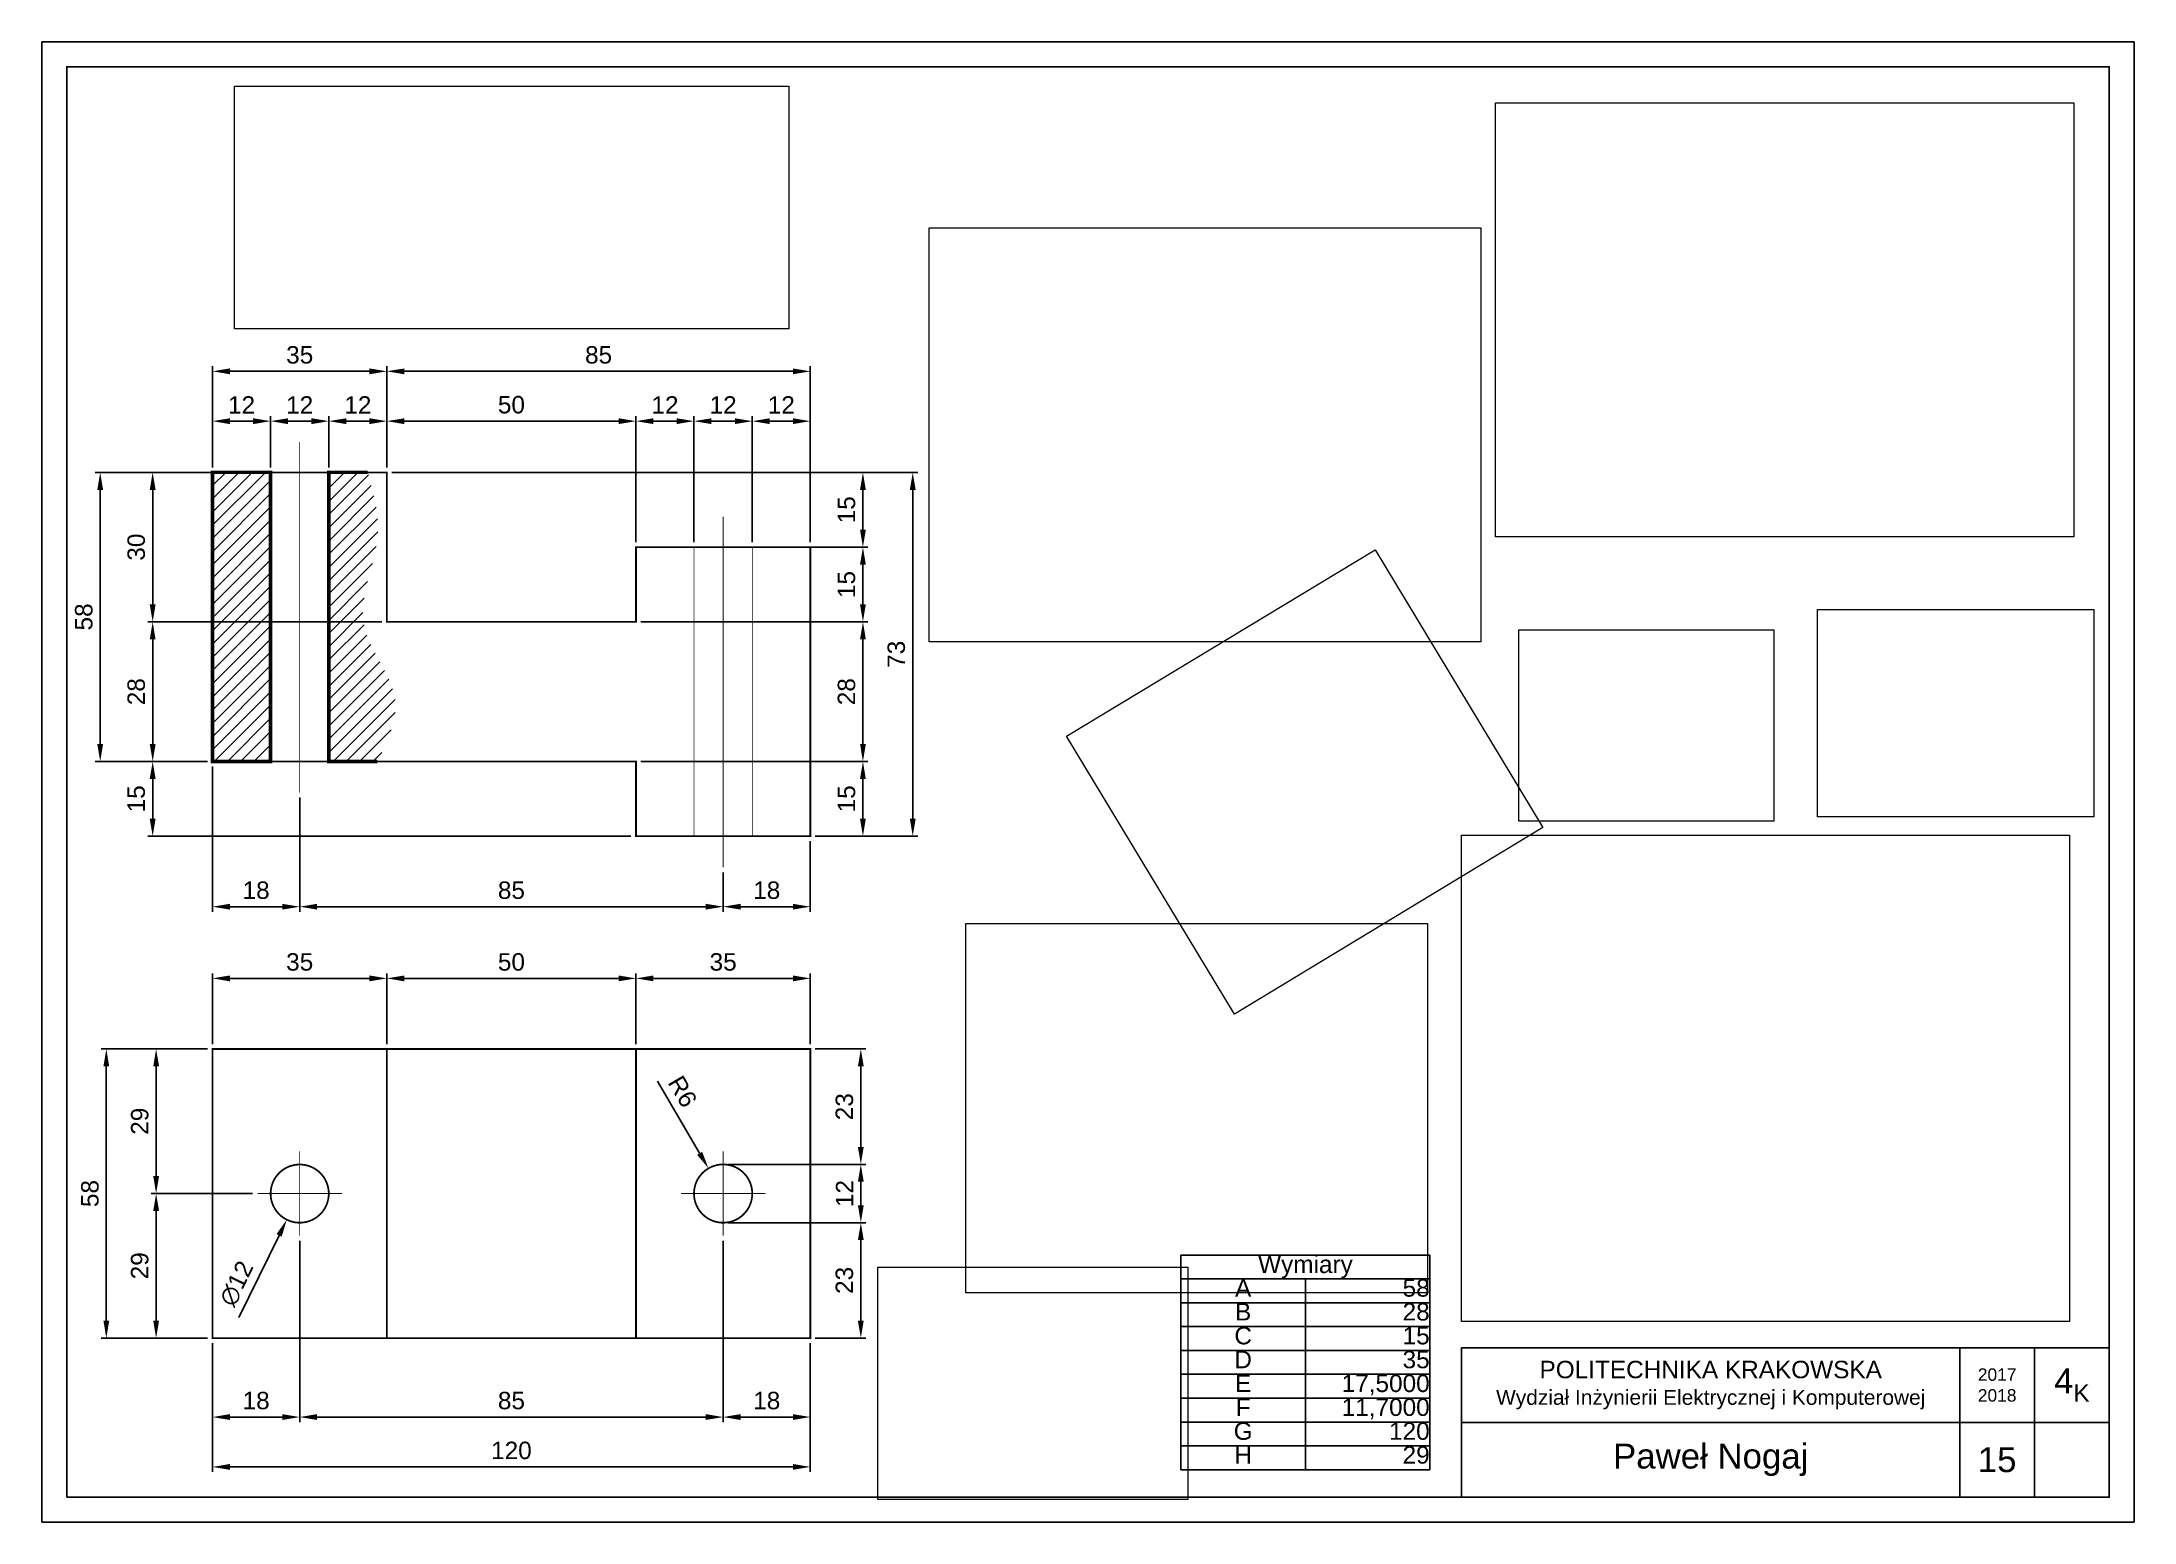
# Model space of a CAD drawing. Header units: inches. Extents: x 0 to 420, y 0 to 297.
import ezdxf

# ---------------------------------------------------------------- set-up
doc = ezdxf.new("R2010")
doc.units = ezdxf.units.IN
doc.header["$MEASUREMENT"] = 0
doc.header["$XCLIPFRAME"] = 2
doc.linetypes.add('ACAD_ISO03W100', pattern=[30, 12, -18])
doc.linetypes.add('ACAD_ISO04W100', pattern=[30, 24, -3, 0, -3])
for name, color, linetype in [('rendery', 7, 'Continuous'), ('RYSUNEK', 250, 'Continuous'), ('TABELA', 7, 'Continuous'), ('TEMAT', 7, 'Continuous'), ('WYMIAROWANIE', 7, 'Continuous')]:
    doc.layers.add(name, color=color, linetype=linetype)
doc.styles.get("Standard").update_dxf_attribs({"font": 'arial.ttf', "height": 3.5})
doc.dimstyles.get("Standard").update_dxf_attribs({"dimtxt": 3.5, "dimasz": 3.5, "dimexe": 1, "dimexo": 1, "dimgap": 1.5, "dimtad": 1, "dimdec": 0, "dimdsep": 46, "dimtxsty": 'Standard', "dimcen": 0, "dimclrd": 256, "dimclrt": 256, "dimadec": 0, "dimazin": 2, "dimtfac": 1, "dimtdec": 0, "dimtofl": 0, "dimtmove": 0, "dimatfit": 3, "dimfxl": 1, "dimtolj": 1, "dimtzin": 0, "dimlwd": -1, "dimlwe": -1, "dimarcsym": 1})
picture_1 = doc.add_image_def('image1.jpg', size_in_pixel=(1535, 1228))
picture_2 = doc.add_image_def('image2.png', size_in_pixel=(800, 600))
picture_3 = doc.add_image_def('image3.png', size_in_pixel=(800, 600))
picture_4 = doc.add_image_def('image4.png', size_in_pixel=(800, 600))
picture_5 = doc.add_image_def('image5.png', size_in_pixel=(800, 600))
picture_6 = doc.add_image_def('image6.jpeg', size_in_pixel=(800, 600))
picture_7 = doc.add_image_def('image7.jpeg', size_in_pixel=(800, 600))
picture_8 = doc.add_image_def('image8.jpg', size_in_pixel=(1600, 1280))
picture_9 = doc.add_image_def('image9.jpeg', size_in_pixel=(800, 350))

msp = doc.modelspace()

# ---------------------------------------------------------------- texts
at = {"attachment_point": 5}
for s, width, insert, char_height in [('POLITECHNIKA KRAKOWSKA\\P{\\H0.85714x;Wydział Inżynierii Elektrycznej i Komputerowej}', 100, (335, 27.5), 3.5), ('2017\\P2018', 15, (392.5, 27.5), 2.5), ('\\A1;4{\\H0.7x;\\S^ K;}', 15, (407.5, 27.5), 5), ('Paweł Nogaj', 100, (335, 12.5), 5), ('15', 15, (392.5, 12.5), 5)]:
    msp.add_mtext_dynamic_manual_height_columns(s, width=width, gutter_width=17.5, heights=[0], dxfattribs=dict(at, insert=insert, char_height=char_height))

# ---------------------------------------------------------------- blocks, each defined once
blk = doc.blocks.new('*T2')
at = {"layer": 'TABELA', "color": 0, "linetype": 'ByBlock', "lineweight": -2, "transparency": 16777216}
for p, q in [((0, 0), (50, 0)), ((0, 0), (0, -43.08)), ((50, 0), (50, -43.08)), ((0, -4.79), (50, -4.79)), ((25, -4.79), (25, -43.08)), ((0, -9.57), (50, -9.57)), ((0, -14.36), (50, -14.36)), ((0, -19.15), (50, -19.15)), ((0, -23.93), (50, -23.93)), ((0, -28.72), (50, -28.72)), ((0, -33.51), (50, -33.51)), ((0, -38.29), (50, -38.29)), ((0, -43.08), (50, -43.08))]:
    blk.add_line(p, q, dxfattribs=at)
at = {"layer": 'TABELA', "color": 0, "lineweight": 18, "transparency": 16777216, "char_height": 3.5}
for s, insert, width, attachment_point in [('Wymiary', (25, -2.39), 49.88, 5), ('A', (12.5, -4.85), 24.88, 2), ('58', (49.94, -4.85), 24.88, 3), ('B', (12.5, -9.63), 24.88, 2), ('28', (49.94, -9.63), 24.88, 3), ('C', (12.5, -14.42), 24.88, 2), ('15', (49.94, -14.42), 24.88, 3), ('D', (12.5, -19.21), 24.88, 2), ('35', (49.94, -19.21), 24.88, 3), ('E', (12.5, -23.99), 24.88, 2), ('17,5000', (49.94, -23.99), 24.88, 3), ('F', (12.5, -28.78), 24.88, 2), ('11,7000', (49.94, -28.78), 24.88, 3), ('G', (12.5, -33.57), 24.88, 2), ('120', (49.94, -33.57), 24.88, 3), ('H', (12.5, -38.35), 24.88, 2), ('29', (49.94, -38.35), 24.88, 3)]:
    blk.add_mtext(s, dxfattribs=dict(at, insert=insert, width=width, attachment_point=attachment_point))
blk = doc.blocks.new('*D3')
at = {"layer": 'Defpoints', "color": 0, "lineweight": 18, "transparency": 16777216}
for p in [(45.91, 220.9), (34.26, 210.62), (45.91, 210.62)]:
    blk.add_point(p, dxfattribs=at)
at = {"layer": 'WYMIAROWANIE', "color": 0, "transparency": 16777216}
for p, q in [((34.26, 211.62), (34.26, 221.9)), ((45.91, 211.62), (45.91, 221.9))]:
    blk.add_line(p, q, dxfattribs=at)
at = {"layer": 'WYMIAROWANIE', "transparency": 16777216}
blk.add_line((37.76, 220.9), (42.41, 220.9), dxfattribs=at)
at = {"layer": 'WYMIAROWANIE', "lineweight": 18, "transparency": 16777216}
for points in [[(37.76, 221.48), (37.76, 220.31), (34.26, 220.9)], [(42.41, 221.48), (42.41, 220.31), (45.91, 220.9)]]:
    blk.add_solid(points, dxfattribs=at)
at = {"layer": 'WYMIAROWANIE', "lineweight": 18, "transparency": 16777216, "insert": (40.09, 224.15), "char_height": 3.5, "attachment_point": 5}
blk.add_mtext('\\A1;12', dxfattribs=at)
blk = doc.blocks.new('*D4')
at = {"layer": 'Defpoints', "color": 0, "lineweight": 18, "transparency": 16777216}
for p in [(57.61, 220.9), (45.91, 210.62), (57.61, 210.62)]:
    blk.add_point(p, dxfattribs=at)
at = {"layer": 'WYMIAROWANIE', "color": 0, "transparency": 16777216}
for p, q in [((45.91, 211.62), (45.91, 221.9)), ((57.61, 211.62), (57.61, 221.9))]:
    blk.add_line(p, q, dxfattribs=at)
at = {"layer": 'WYMIAROWANIE', "transparency": 16777216}
blk.add_line((49.41, 220.9), (54.11, 220.9), dxfattribs=at)
at = {"layer": 'WYMIAROWANIE', "lineweight": 18, "transparency": 16777216}
for points in [[(49.41, 221.48), (49.41, 220.31), (45.91, 220.9)], [(54.11, 221.48), (54.11, 220.31), (57.61, 220.9)]]:
    blk.add_solid(points, dxfattribs=at)
at = {"layer": 'WYMIAROWANIE', "lineweight": 18, "transparency": 16777216, "insert": (51.76, 224.15), "char_height": 3.5, "attachment_point": 5}
blk.add_mtext('\\A1;12', dxfattribs=at)
blk = doc.blocks.new('*D5')
at = {"layer": 'Defpoints', "color": 0, "lineweight": 18, "transparency": 16777216}
for p in [(69.26, 220.9), (57.61, 210.62), (69.26, 210.62)]:
    blk.add_point(p, dxfattribs=at)
at = {"layer": 'WYMIAROWANIE', "color": 0}
for p, q in [((57.61, 211.62), (57.61, 221.9)), ((69.26, 211.62), (69.26, 221.9))]:
    blk.add_line(p, q, dxfattribs=at)
at = {"layer": 'WYMIAROWANIE'}
blk.add_line((61.11, 220.9), (65.76, 220.9), dxfattribs=at)
at = {"layer": 'WYMIAROWANIE', "lineweight": 18}
for points in [[(61.11, 221.48), (61.11, 220.31), (57.61, 220.9)], [(65.76, 221.48), (65.76, 220.31), (69.26, 220.9)]]:
    blk.add_solid(points, dxfattribs=at)
at = {"layer": 'WYMIAROWANIE', "lineweight": 18, "insert": (63.44, 224.15), "char_height": 3.5, "attachment_point": 5}
blk.add_mtext('\\A1;12', dxfattribs=at)
blk = doc.blocks.new('*D6')
at = {"layer": 'Defpoints', "color": 0, "lineweight": 18, "transparency": 16777216}
for p in [(119.26, 220.9), (69.26, 210.62), (119.26, 195.62)]:
    blk.add_point(p, dxfattribs=at)
at = {"layer": 'WYMIAROWANIE', "color": 0}
for p, q in [((69.26, 211.62), (69.26, 221.9)), ((119.26, 196.62), (119.26, 221.9))]:
    blk.add_line(p, q, dxfattribs=at)
at = {"layer": 'WYMIAROWANIE'}
blk.add_line((72.76, 220.9), (115.76, 220.9), dxfattribs=at)
at = {"layer": 'WYMIAROWANIE', "lineweight": 18}
for points in [[(72.76, 221.48), (72.76, 220.31), (69.26, 220.9)], [(115.76, 221.48), (115.76, 220.31), (119.26, 220.9)]]:
    blk.add_solid(points, dxfattribs=at)
at = {"layer": 'WYMIAROWANIE', "lineweight": 18, "insert": (94.26, 224.18), "char_height": 3.5, "attachment_point": 5}
blk.add_mtext('\\A1;50', dxfattribs=at)
blk = doc.blocks.new('*D7')
at = {"layer": 'Defpoints', "color": 0, "lineweight": 18, "transparency": 16777216}
for p in [(130.91, 220.9), (119.26, 195.62), (130.91, 195.62)]:
    blk.add_point(p, dxfattribs=at)
at = {"layer": 'WYMIAROWANIE', "color": 0}
for p, q in [((119.26, 196.62), (119.26, 221.9)), ((130.91, 196.62), (130.91, 221.9))]:
    blk.add_line(p, q, dxfattribs=at)
at = {"layer": 'WYMIAROWANIE'}
blk.add_line((122.76, 220.9), (127.41, 220.9), dxfattribs=at)
at = {"layer": 'WYMIAROWANIE', "lineweight": 18}
for points in [[(122.76, 221.48), (122.76, 220.31), (119.26, 220.9)], [(127.41, 221.48), (127.41, 220.31), (130.91, 220.9)]]:
    blk.add_solid(points, dxfattribs=at)
at = {"layer": 'WYMIAROWANIE', "lineweight": 18, "insert": (125.09, 224.15), "char_height": 3.5, "attachment_point": 5}
blk.add_mtext('\\A1;12', dxfattribs=at)
blk = doc.blocks.new('*D8')
at = {"layer": 'Defpoints', "color": 0, "lineweight": 18, "transparency": 16777216}
for p in [(142.61, 220.9), (130.91, 195.62), (142.61, 195.62)]:
    blk.add_point(p, dxfattribs=at)
at = {"layer": 'WYMIAROWANIE', "color": 0, "transparency": 16777216}
for p, q in [((130.91, 196.62), (130.91, 221.9)), ((142.61, 196.62), (142.61, 221.9))]:
    blk.add_line(p, q, dxfattribs=at)
at = {"layer": 'WYMIAROWANIE', "transparency": 16777216}
blk.add_line((134.41, 220.9), (139.11, 220.9), dxfattribs=at)
at = {"layer": 'WYMIAROWANIE', "lineweight": 18, "transparency": 16777216}
for points in [[(134.41, 221.48), (134.41, 220.31), (130.91, 220.9)], [(139.11, 221.48), (139.11, 220.31), (142.61, 220.9)]]:
    blk.add_solid(points, dxfattribs=at)
at = {"layer": 'WYMIAROWANIE', "lineweight": 18, "transparency": 16777216, "insert": (136.76, 224.15), "char_height": 3.5, "attachment_point": 5}
blk.add_mtext('\\A1;12', dxfattribs=at)
blk = doc.blocks.new('*D9')
at = {"layer": 'Defpoints', "color": 0, "lineweight": 18, "transparency": 16777216}
for p in [(154.26, 220.9), (142.61, 195.62), (154.26, 195.62)]:
    blk.add_point(p, dxfattribs=at)
at = {"layer": 'WYMIAROWANIE', "color": 0}
for p, q in [((142.61, 196.62), (142.61, 221.9)), ((154.26, 196.62), (154.26, 221.9))]:
    blk.add_line(p, q, dxfattribs=at)
at = {"layer": 'WYMIAROWANIE'}
blk.add_line((146.11, 220.9), (150.76, 220.9), dxfattribs=at)
at = {"layer": 'WYMIAROWANIE', "lineweight": 18}
for points in [[(146.11, 221.48), (146.11, 220.31), (142.61, 220.9)], [(150.76, 221.48), (150.76, 220.31), (154.26, 220.9)]]:
    blk.add_solid(points, dxfattribs=at)
at = {"layer": 'WYMIAROWANIE', "lineweight": 18, "insert": (148.44, 224.15), "char_height": 3.5, "attachment_point": 5}
blk.add_mtext('\\A1;12', dxfattribs=at)
blk = doc.blocks.new('*D10')
at = {"layer": 'Defpoints', "color": 0, "lineweight": 18, "transparency": 16777216}
for p in [(69.26, 230.9), (34.26, 210.62), (69.26, 210.62)]:
    blk.add_point(p, dxfattribs=at)
at = {"layer": 'WYMIAROWANIE', "color": 0}
for p, q in [((34.26, 211.62), (34.26, 231.9)), ((69.26, 211.62), (69.26, 231.9))]:
    blk.add_line(p, q, dxfattribs=at)
at = {"layer": 'WYMIAROWANIE'}
blk.add_line((37.76, 230.9), (65.76, 230.9), dxfattribs=at)
at = {"layer": 'WYMIAROWANIE', "lineweight": 18}
for points in [[(37.76, 231.48), (37.76, 230.31), (34.26, 230.9)], [(65.76, 231.48), (65.76, 230.31), (69.26, 230.9)]]:
    blk.add_solid(points, dxfattribs=at)
at = {"layer": 'WYMIAROWANIE', "lineweight": 18, "insert": (51.76, 234.18), "char_height": 3.5, "attachment_point": 5}
blk.add_mtext('\\A1;35', dxfattribs=at)
blk = doc.blocks.new('*D11')
at = {"layer": 'Defpoints', "color": 0, "lineweight": 18, "transparency": 16777216}
for p in [(154.26, 230.9), (69.26, 210.62), (154.26, 195.62)]:
    blk.add_point(p, dxfattribs=at)
at = {"layer": 'WYMIAROWANIE', "color": 0}
for p, q in [((69.26, 211.62), (69.26, 231.9)), ((154.26, 196.62), (154.26, 231.9))]:
    blk.add_line(p, q, dxfattribs=at)
at = {"layer": 'WYMIAROWANIE'}
blk.add_line((72.76, 230.9), (150.76, 230.9), dxfattribs=at)
at = {"layer": 'WYMIAROWANIE', "lineweight": 18}
for points in [[(72.76, 231.48), (72.76, 230.31), (69.26, 230.9)], [(150.76, 231.48), (150.76, 230.31), (154.26, 230.9)]]:
    blk.add_solid(points, dxfattribs=at)
at = {"layer": 'WYMIAROWANIE', "lineweight": 18, "insert": (111.76, 234.18), "char_height": 3.5, "attachment_point": 5}
blk.add_mtext('\\A1;85', dxfattribs=at)
blk = doc.blocks.new('*D12')
at = {"layer": 'Defpoints', "color": 0, "lineweight": 18, "transparency": 16777216}
for p in [(34.26, 152.62), (51.76, 146.37), (51.76, 123.48)]:
    blk.add_point(p, dxfattribs=at)
at = {"layer": 'WYMIAROWANIE', "color": 0}
for p, q in [((34.26, 151.62), (34.26, 122.48)), ((51.76, 145.37), (51.76, 122.48))]:
    blk.add_line(p, q, dxfattribs=at)
at = {"layer": 'WYMIAROWANIE'}
blk.add_line((37.76, 123.48), (48.26, 123.48), dxfattribs=at)
at = {"layer": 'WYMIAROWANIE', "lineweight": 18}
for points in [[(37.76, 124.06), (37.76, 122.9), (34.26, 123.48)], [(48.26, 124.06), (48.26, 122.9), (51.76, 123.48)]]:
    blk.add_solid(points, dxfattribs=at)
at = {"layer": 'WYMIAROWANIE', "lineweight": 18, "insert": (43.01, 126.77), "char_height": 3.5, "attachment_point": 5}
blk.add_mtext('\\A1;18', dxfattribs=at)
blk = doc.blocks.new('*D13')
at = {"layer": 'Defpoints', "color": 0, "lineweight": 18, "transparency": 16777216}
for p in [(51.76, 146.37), (136.76, 131.37), (136.76, 123.48)]:
    blk.add_point(p, dxfattribs=at)
at = {"layer": 'WYMIAROWANIE', "color": 0, "transparency": 16777216}
for p, q in [((51.76, 145.37), (51.76, 122.48)), ((136.76, 130.37), (136.76, 122.48))]:
    blk.add_line(p, q, dxfattribs=at)
at = {"layer": 'WYMIAROWANIE', "transparency": 16777216}
blk.add_line((55.26, 123.48), (133.26, 123.48), dxfattribs=at)
at = {"layer": 'WYMIAROWANIE', "lineweight": 18, "transparency": 16777216}
for points in [[(55.26, 124.06), (55.26, 122.9), (51.76, 123.48)], [(133.26, 124.06), (133.26, 122.9), (136.76, 123.48)]]:
    blk.add_solid(points, dxfattribs=at)
at = {"layer": 'WYMIAROWANIE', "lineweight": 18, "transparency": 16777216, "insert": (94.26, 126.77), "char_height": 3.5, "attachment_point": 5}
blk.add_mtext('\\A1;85', dxfattribs=at)
blk = doc.blocks.new('*D14')
at = {"layer": 'Defpoints', "color": 0, "lineweight": 18, "transparency": 16777216}
for p in [(154.26, 137.62), (136.76, 131.37), (154.26, 123.48)]:
    blk.add_point(p, dxfattribs=at)
at = {"layer": 'WYMIAROWANIE', "color": 0}
for p, q in [((154.26, 136.62), (154.26, 122.48)), ((136.76, 130.37), (136.76, 122.48))]:
    blk.add_line(p, q, dxfattribs=at)
at = {"layer": 'WYMIAROWANIE'}
blk.add_line((140.26, 123.48), (150.76, 123.48), dxfattribs=at)
at = {"layer": 'WYMIAROWANIE', "lineweight": 18}
for points in [[(140.26, 124.06), (140.26, 122.9), (136.76, 123.48)], [(150.76, 124.06), (150.76, 122.9), (154.26, 123.48)]]:
    blk.add_solid(points, dxfattribs=at)
at = {"layer": 'WYMIAROWANIE', "lineweight": 18, "insert": (145.51, 126.77), "char_height": 3.5, "attachment_point": 5}
blk.add_mtext('\\A1;18', dxfattribs=at)
blk = doc.blocks.new('*D15')
at = {"layer": 'Defpoints', "color": 0, "lineweight": 18, "transparency": 16777216}
for p in [(34.26, 210.62), (11.71, 152.62), (34.26, 152.62)]:
    blk.add_point(p, dxfattribs=at)
at = {"layer": 'WYMIAROWANIE', "color": 0}
for p, q in [((33.26, 210.62), (10.71, 210.62)), ((33.26, 152.62), (10.71, 152.62))]:
    blk.add_line(p, q, dxfattribs=at)
at = {"layer": 'WYMIAROWANIE'}
blk.add_line((11.71, 207.12), (11.71, 156.12), dxfattribs=at)
at = {"layer": 'WYMIAROWANIE', "lineweight": 18}
for points in [[(11.13, 207.12), (12.3, 207.12), (11.71, 210.62)], [(11.13, 156.12), (12.3, 156.12), (11.71, 152.62)]]:
    blk.add_solid(points, dxfattribs=at)
at = {"layer": 'WYMIAROWANIE', "lineweight": 18, "insert": (8.43, 181.62), "char_height": 3.5, "attachment_point": 5, "rotation": 90}
blk.add_mtext('\\A1;58', dxfattribs=at)
blk = doc.blocks.new('*D16')
at = {"layer": 'Defpoints', "color": 0, "lineweight": 18, "transparency": 16777216}
for p in [(69.26, 210.62), (22.25, 180.62), (69.26, 180.62)]:
    blk.add_point(p, dxfattribs=at)
at = {"layer": 'WYMIAROWANIE', "color": 0}
for p, q in [((68.26, 210.62), (21.25, 210.62)), ((68.26, 180.62), (21.25, 180.62))]:
    blk.add_line(p, q, dxfattribs=at)
at = {"layer": 'WYMIAROWANIE'}
blk.add_line((22.25, 207.12), (22.25, 184.12), dxfattribs=at)
at = {"layer": 'WYMIAROWANIE', "lineweight": 18}
for points in [[(21.66, 207.12), (22.83, 207.12), (22.25, 210.62)], [(21.66, 184.12), (22.83, 184.12), (22.25, 180.62)]]:
    blk.add_solid(points, dxfattribs=at)
at = {"layer": 'WYMIAROWANIE', "lineweight": 18, "insert": (18.96, 195.62), "char_height": 3.5, "attachment_point": 5, "rotation": 90}
blk.add_mtext('\\A1;30', dxfattribs=at)
blk = doc.blocks.new('*D17')
at = {"layer": 'Defpoints', "color": 0, "lineweight": 18, "transparency": 16777216}
for p in [(69.26, 180.62), (22.25, 152.62), (34.26, 152.62)]:
    blk.add_point(p, dxfattribs=at)
at = {"layer": 'WYMIAROWANIE', "color": 0}
for p, q in [((68.26, 180.62), (21.25, 180.62)), ((33.26, 152.62), (21.25, 152.62))]:
    blk.add_line(p, q, dxfattribs=at)
at = {"layer": 'WYMIAROWANIE'}
blk.add_line((22.25, 177.12), (22.25, 156.12), dxfattribs=at)
at = {"layer": 'WYMIAROWANIE', "lineweight": 18}
for points in [[(21.66, 177.12), (22.83, 177.12), (22.25, 180.62)], [(21.66, 156.12), (22.83, 156.12), (22.25, 152.62)]]:
    blk.add_solid(points, dxfattribs=at)
at = {"layer": 'WYMIAROWANIE', "lineweight": 18, "insert": (18.96, 166.62), "char_height": 3.5, "attachment_point": 5, "rotation": 90}
blk.add_mtext('\\A1;28', dxfattribs=at)
blk = doc.blocks.new('*D18')
at = {"layer": 'Defpoints', "color": 0, "lineweight": 18, "transparency": 16777216}
for p in [(34.26, 152.62), (22.25, 137.62), (119.26, 137.62)]:
    blk.add_point(p, dxfattribs=at)
at = {"layer": 'WYMIAROWANIE', "color": 0}
for p, q in [((33.26, 152.62), (21.25, 152.62)), ((118.26, 137.62), (21.25, 137.62))]:
    blk.add_line(p, q, dxfattribs=at)
at = {"layer": 'WYMIAROWANIE'}
blk.add_line((22.25, 149.12), (22.25, 141.12), dxfattribs=at)
at = {"layer": 'WYMIAROWANIE', "lineweight": 18}
for points in [[(21.66, 149.12), (22.83, 149.12), (22.25, 152.62)], [(21.66, 141.12), (22.83, 141.12), (22.25, 137.62)]]:
    blk.add_solid(points, dxfattribs=at)
at = {"layer": 'WYMIAROWANIE', "lineweight": 18, "insert": (18.96, 145.12), "char_height": 3.5, "attachment_point": 5, "rotation": 90}
blk.add_mtext('\\A1;15', dxfattribs=at)
blk = doc.blocks.new('*D19')
at = {"layer": 'Defpoints', "color": 0, "lineweight": 18, "transparency": 16777216}
for p in [(69.26, 210.62), (119.26, 195.62), (164.82, 195.62)]:
    blk.add_point(p, dxfattribs=at)
at = {"layer": 'WYMIAROWANIE', "color": 0, "transparency": 16777216}
for p, q in [((70.26, 210.62), (165.82, 210.62)), ((120.26, 195.62), (165.82, 195.62))]:
    blk.add_line(p, q, dxfattribs=at)
at = {"layer": 'WYMIAROWANIE', "transparency": 16777216}
blk.add_line((164.82, 207.12), (164.82, 199.12), dxfattribs=at)
at = {"layer": 'WYMIAROWANIE', "lineweight": 18, "transparency": 16777216}
for points in [[(164.24, 207.12), (165.4, 207.12), (164.82, 210.62)], [(164.24, 199.12), (165.4, 199.12), (164.82, 195.62)]]:
    blk.add_solid(points, dxfattribs=at)
at = {"layer": 'WYMIAROWANIE', "lineweight": 18, "transparency": 16777216, "insert": (161.53, 203.12), "char_height": 3.5, "attachment_point": 5, "rotation": 90}
blk.add_mtext('\\A1;15', dxfattribs=at)
blk = doc.blocks.new('*D20')
at = {"layer": 'Defpoints', "color": 0, "lineweight": 18, "transparency": 16777216}
for p in [(119.26, 195.62), (119.26, 180.62), (164.82, 180.62)]:
    blk.add_point(p, dxfattribs=at)
at = {"layer": 'WYMIAROWANIE', "color": 0, "transparency": 16777216}
for p, q in [((120.26, 195.62), (165.82, 195.62)), ((120.26, 180.62), (165.82, 180.62))]:
    blk.add_line(p, q, dxfattribs=at)
at = {"layer": 'WYMIAROWANIE', "transparency": 16777216}
blk.add_line((164.82, 192.12), (164.82, 184.12), dxfattribs=at)
at = {"layer": 'WYMIAROWANIE', "lineweight": 18, "transparency": 16777216}
for points in [[(164.24, 192.12), (165.4, 192.12), (164.82, 195.62)], [(164.24, 184.12), (165.4, 184.12), (164.82, 180.62)]]:
    blk.add_solid(points, dxfattribs=at)
at = {"layer": 'WYMIAROWANIE', "lineweight": 18, "transparency": 16777216, "insert": (161.53, 188.12), "char_height": 3.5, "attachment_point": 5, "rotation": 90}
blk.add_mtext('\\A1;15', dxfattribs=at)
blk = doc.blocks.new('*D21')
at = {"layer": 'Defpoints', "color": 0, "lineweight": 18, "transparency": 16777216}
for p in [(119.26, 180.62), (119.26, 152.62), (164.82, 152.62)]:
    blk.add_point(p, dxfattribs=at)
at = {"layer": 'WYMIAROWANIE', "color": 0, "transparency": 16777216}
for p, q in [((120.26, 180.62), (165.82, 180.62)), ((120.26, 152.62), (165.82, 152.62))]:
    blk.add_line(p, q, dxfattribs=at)
at = {"layer": 'WYMIAROWANIE', "transparency": 16777216}
blk.add_line((164.82, 177.12), (164.82, 156.12), dxfattribs=at)
at = {"layer": 'WYMIAROWANIE', "lineweight": 18, "transparency": 16777216}
for points in [[(164.24, 177.12), (165.4, 177.12), (164.82, 180.62)], [(164.24, 156.12), (165.4, 156.12), (164.82, 152.62)]]:
    blk.add_solid(points, dxfattribs=at)
at = {"layer": 'WYMIAROWANIE', "lineweight": 18, "transparency": 16777216, "insert": (161.53, 166.62), "char_height": 3.5, "attachment_point": 5, "rotation": 90}
blk.add_mtext('\\A1;28', dxfattribs=at)
blk = doc.blocks.new('*D22')
at = {"layer": 'Defpoints', "color": 0, "lineweight": 18, "transparency": 16777216}
for p in [(119.26, 152.62), (154.26, 137.62), (164.82, 137.62)]:
    blk.add_point(p, dxfattribs=at)
at = {"layer": 'WYMIAROWANIE', "color": 0, "transparency": 16777216}
for p, q in [((120.26, 152.62), (165.82, 152.62)), ((155.26, 137.62), (165.82, 137.62))]:
    blk.add_line(p, q, dxfattribs=at)
at = {"layer": 'WYMIAROWANIE', "transparency": 16777216}
blk.add_line((164.82, 149.12), (164.82, 141.12), dxfattribs=at)
at = {"layer": 'WYMIAROWANIE', "lineweight": 18, "transparency": 16777216}
for points in [[(164.24, 149.12), (165.4, 149.12), (164.82, 152.62)], [(164.24, 141.12), (165.4, 141.12), (164.82, 137.62)]]:
    blk.add_solid(points, dxfattribs=at)
at = {"layer": 'WYMIAROWANIE', "lineweight": 18, "transparency": 16777216, "insert": (161.53, 145.12), "char_height": 3.5, "attachment_point": 5, "rotation": 90}
blk.add_mtext('\\A1;15', dxfattribs=at)
blk = doc.blocks.new('*D23')
at = {"layer": 'Defpoints', "color": 0, "lineweight": 18, "transparency": 16777216}
for p in [(69.26, 210.62), (174.82, 210.62), (154.26, 137.62)]:
    blk.add_point(p, dxfattribs=at)
at = {"layer": 'WYMIAROWANIE', "color": 0, "transparency": 16777216}
for p, q in [((70.26, 210.62), (175.82, 210.62)), ((155.26, 137.62), (175.82, 137.62))]:
    blk.add_line(p, q, dxfattribs=at)
at = {"layer": 'WYMIAROWANIE', "transparency": 16777216}
blk.add_line((174.82, 141.12), (174.82, 207.12), dxfattribs=at)
at = {"layer": 'WYMIAROWANIE', "lineweight": 18, "transparency": 16777216}
for points in [[(174.24, 207.12), (175.4, 207.12), (174.82, 210.62)], [(174.24, 141.12), (175.4, 141.12), (174.82, 137.62)]]:
    blk.add_solid(points, dxfattribs=at)
at = {"layer": 'WYMIAROWANIE', "lineweight": 18, "transparency": 16777216, "insert": (171.53, 174.12), "char_height": 3.5, "attachment_point": 5, "rotation": 90}
blk.add_mtext('\\A1;73', dxfattribs=at)
blk = doc.blocks.new('*D24')
at = {"layer": 'Defpoints', "color": 0, "lineweight": 18, "transparency": 16777216}
for p in [(69.26, 109.1), (34.26, 94.93), (69.26, 94.93)]:
    blk.add_point(p, dxfattribs=at)
at = {"layer": 'WYMIAROWANIE', "color": 0, "transparency": 16777216}
for p, q in [((34.26, 95.93), (34.26, 110.1)), ((69.26, 95.93), (69.26, 110.1))]:
    blk.add_line(p, q, dxfattribs=at)
at = {"layer": 'WYMIAROWANIE', "transparency": 16777216}
blk.add_line((37.76, 109.1), (65.76, 109.1), dxfattribs=at)
at = {"layer": 'WYMIAROWANIE', "lineweight": 18, "transparency": 16777216}
for points in [[(37.76, 109.68), (37.76, 108.51), (34.26, 109.1)], [(65.76, 109.68), (65.76, 108.51), (69.26, 109.1)]]:
    blk.add_solid(points, dxfattribs=at)
at = {"layer": 'WYMIAROWANIE', "lineweight": 18, "transparency": 16777216, "insert": (51.76, 112.38), "char_height": 3.5, "attachment_point": 5}
blk.add_mtext('\\A1;35', dxfattribs=at)
blk = doc.blocks.new('*D25')
at = {"layer": 'Defpoints', "color": 0, "lineweight": 18, "transparency": 16777216}
for p in [(119.26, 109.1), (69.26, 94.93), (119.26, 94.93)]:
    blk.add_point(p, dxfattribs=at)
at = {"layer": 'WYMIAROWANIE', "color": 0, "transparency": 16777216}
for p, q in [((69.26, 95.93), (69.26, 110.1)), ((119.26, 95.93), (119.26, 110.1))]:
    blk.add_line(p, q, dxfattribs=at)
at = {"layer": 'WYMIAROWANIE', "transparency": 16777216}
blk.add_line((72.76, 109.1), (115.76, 109.1), dxfattribs=at)
at = {"layer": 'WYMIAROWANIE', "lineweight": 18, "transparency": 16777216}
for points in [[(72.76, 109.68), (72.76, 108.51), (69.26, 109.1)], [(115.76, 109.68), (115.76, 108.51), (119.26, 109.1)]]:
    blk.add_solid(points, dxfattribs=at)
at = {"layer": 'WYMIAROWANIE', "lineweight": 18, "transparency": 16777216, "insert": (94.26, 112.38), "char_height": 3.5, "attachment_point": 5}
blk.add_mtext('\\A1;50', dxfattribs=at)
blk = doc.blocks.new('*D26')
at = {"layer": 'Defpoints', "color": 0, "lineweight": 18, "transparency": 16777216}
for p in [(154.26, 109.1), (119.26, 94.93), (154.26, 94.93)]:
    blk.add_point(p, dxfattribs=at)
at = {"layer": 'WYMIAROWANIE', "color": 0, "transparency": 16777216}
for p, q in [((119.26, 95.93), (119.26, 110.1)), ((154.26, 95.93), (154.26, 110.1))]:
    blk.add_line(p, q, dxfattribs=at)
at = {"layer": 'WYMIAROWANIE', "transparency": 16777216}
blk.add_line((122.76, 109.1), (150.76, 109.1), dxfattribs=at)
at = {"layer": 'WYMIAROWANIE', "lineweight": 18, "transparency": 16777216}
for points in [[(122.76, 109.68), (122.76, 108.51), (119.26, 109.1)], [(150.76, 109.68), (150.76, 108.51), (154.26, 109.1)]]:
    blk.add_solid(points, dxfattribs=at)
at = {"layer": 'WYMIAROWANIE', "lineweight": 18, "transparency": 16777216, "insert": (136.76, 112.38), "char_height": 3.5, "attachment_point": 5}
blk.add_mtext('\\A1;35', dxfattribs=at)
blk = doc.blocks.new('*D27')
at = {"layer": 'Defpoints', "color": 0, "lineweight": 18, "transparency": 16777216}
for p in [(51.76, 57.45), (34.26, 36.93), (51.76, 21.08)]:
    blk.add_point(p, dxfattribs=at)
at = {"layer": 'WYMIAROWANIE', "color": 0, "transparency": 16777216}
for p, q in [((51.76, 56.45), (51.76, 20.08)), ((34.26, 35.93), (34.26, 20.08))]:
    blk.add_line(p, q, dxfattribs=at)
at = {"layer": 'WYMIAROWANIE', "transparency": 16777216}
blk.add_line((37.76, 21.08), (48.26, 21.08), dxfattribs=at)
at = {"layer": 'WYMIAROWANIE', "lineweight": 18, "transparency": 16777216}
for points in [[(37.76, 21.67), (37.76, 20.5), (34.26, 21.08)], [(48.26, 21.67), (48.26, 20.5), (51.76, 21.08)]]:
    blk.add_solid(points, dxfattribs=at)
at = {"layer": 'WYMIAROWANIE', "lineweight": 18, "transparency": 16777216, "insert": (43.01, 24.37), "char_height": 3.5, "attachment_point": 5}
blk.add_mtext('\\A1;18', dxfattribs=at)
blk = doc.blocks.new('*D28')
at = {"layer": 'Defpoints', "color": 0, "lineweight": 18, "transparency": 16777216}
for p in [(51.76, 57.45), (136.76, 57.45), (136.76, 21.08)]:
    blk.add_point(p, dxfattribs=at)
at = {"layer": 'WYMIAROWANIE', "color": 0, "transparency": 16777216}
for p, q in [((51.76, 56.45), (51.76, 20.08)), ((136.76, 56.45), (136.76, 20.08))]:
    blk.add_line(p, q, dxfattribs=at)
at = {"layer": 'WYMIAROWANIE', "transparency": 16777216}
blk.add_line((55.26, 21.08), (133.26, 21.08), dxfattribs=at)
at = {"layer": 'WYMIAROWANIE', "lineweight": 18, "transparency": 16777216}
for points in [[(55.26, 21.67), (55.26, 20.5), (51.76, 21.08)], [(133.26, 21.67), (133.26, 20.5), (136.76, 21.08)]]:
    blk.add_solid(points, dxfattribs=at)
at = {"layer": 'WYMIAROWANIE', "lineweight": 18, "transparency": 16777216, "insert": (94.26, 24.37), "char_height": 3.5, "attachment_point": 5}
blk.add_mtext('\\A1;85', dxfattribs=at)
blk = doc.blocks.new('*D29')
at = {"layer": 'Defpoints', "color": 0, "lineweight": 18, "transparency": 16777216}
for p in [(136.76, 57.45), (154.26, 36.93), (154.26, 21.08)]:
    blk.add_point(p, dxfattribs=at)
at = {"layer": 'WYMIAROWANIE', "color": 0, "transparency": 16777216}
for p, q in [((136.76, 56.45), (136.76, 20.08)), ((154.26, 35.93), (154.26, 20.08))]:
    blk.add_line(p, q, dxfattribs=at)
at = {"layer": 'WYMIAROWANIE', "transparency": 16777216}
blk.add_line((140.26, 21.08), (150.76, 21.08), dxfattribs=at)
at = {"layer": 'WYMIAROWANIE', "lineweight": 18, "transparency": 16777216}
for points in [[(140.26, 21.67), (140.26, 20.5), (136.76, 21.08)], [(150.76, 21.67), (150.76, 20.5), (154.26, 21.08)]]:
    blk.add_solid(points, dxfattribs=at)
at = {"layer": 'WYMIAROWANIE', "lineweight": 18, "transparency": 16777216, "insert": (145.51, 24.37), "char_height": 3.5, "attachment_point": 5}
blk.add_mtext('\\A1;18', dxfattribs=at)
blk = doc.blocks.new('*D30')
at = {"layer": 'Defpoints', "color": 0, "lineweight": 18, "transparency": 16777216}
for p in [(34.26, 36.93), (154.26, 36.93), (34.26, 11.08)]:
    blk.add_point(p, dxfattribs=at)
at = {"layer": 'WYMIAROWANIE', "color": 0, "transparency": 16777216}
for p, q in [((34.26, 35.93), (34.26, 10.08)), ((154.26, 35.93), (154.26, 10.08))]:
    blk.add_line(p, q, dxfattribs=at)
at = {"layer": 'WYMIAROWANIE', "transparency": 16777216}
blk.add_line((150.76, 11.08), (37.76, 11.08), dxfattribs=at)
at = {"layer": 'WYMIAROWANIE', "lineweight": 18, "transparency": 16777216}
for points in [[(37.76, 11.67), (37.76, 10.5), (34.26, 11.08)], [(150.76, 11.67), (150.76, 10.5), (154.26, 11.08)]]:
    blk.add_solid(points, dxfattribs=at)
at = {"layer": 'WYMIAROWANIE', "lineweight": 18, "transparency": 16777216, "insert": (94.26, 14.37), "char_height": 3.5, "attachment_point": 5}
blk.add_mtext('\\A1;120', dxfattribs=at)
blk = doc.blocks.new('*D31')
at = {"layer": 'Defpoints', "color": 0, "lineweight": 18, "transparency": 16777216}
for p in [(34.26, 94.93), (22.94, 65.93), (43.29, 65.93)]:
    blk.add_point(p, dxfattribs=at)
at = {"layer": 'WYMIAROWANIE', "color": 0, "transparency": 16777216}
for p, q in [((33.26, 94.93), (21.94, 94.93)), ((42.29, 65.93), (21.94, 65.93))]:
    blk.add_line(p, q, dxfattribs=at)
at = {"layer": 'WYMIAROWANIE', "transparency": 16777216}
blk.add_line((22.94, 91.43), (22.94, 69.43), dxfattribs=at)
at = {"layer": 'WYMIAROWANIE', "lineweight": 18, "transparency": 16777216}
for points in [[(22.36, 91.43), (23.53, 91.43), (22.94, 94.93)], [(22.36, 69.43), (23.53, 69.43), (22.94, 65.93)]]:
    blk.add_solid(points, dxfattribs=at)
at = {"layer": 'WYMIAROWANIE', "lineweight": 18, "transparency": 16777216, "insert": (19.66, 80.43), "char_height": 3.5, "attachment_point": 5, "rotation": 90}
blk.add_mtext('\\A1;29', dxfattribs=at)
blk = doc.blocks.new('*D32')
at = {"layer": 'Defpoints', "color": 0, "lineweight": 18, "transparency": 16777216}
for p in [(43.29, 65.93), (22.94, 36.93), (34.26, 36.93)]:
    blk.add_point(p, dxfattribs=at)
at = {"layer": 'WYMIAROWANIE', "color": 0, "transparency": 16777216}
for p, q in [((42.29, 65.93), (21.94, 65.93)), ((33.26, 36.93), (21.94, 36.93))]:
    blk.add_line(p, q, dxfattribs=at)
at = {"layer": 'WYMIAROWANIE', "transparency": 16777216}
blk.add_line((22.94, 62.43), (22.94, 40.43), dxfattribs=at)
at = {"layer": 'WYMIAROWANIE', "lineweight": 18, "transparency": 16777216}
for points in [[(22.36, 62.43), (23.53, 62.43), (22.94, 65.93)], [(22.36, 40.43), (23.53, 40.43), (22.94, 36.93)]]:
    blk.add_solid(points, dxfattribs=at)
at = {"layer": 'WYMIAROWANIE', "lineweight": 18, "transparency": 16777216, "insert": (19.66, 51.43), "char_height": 3.5, "attachment_point": 5, "rotation": 90}
blk.add_mtext('\\A1;29', dxfattribs=at)
blk = doc.blocks.new('*D33')
at = {"layer": 'Defpoints', "color": 0, "lineweight": 18, "transparency": 16777216}
for p in [(34.26, 94.93), (12.94, 36.93), (34.26, 36.93)]:
    blk.add_point(p, dxfattribs=at)
at = {"layer": 'WYMIAROWANIE', "color": 0, "transparency": 16777216}
for p, q in [((33.26, 94.93), (11.94, 94.93)), ((33.26, 36.93), (11.94, 36.93))]:
    blk.add_line(p, q, dxfattribs=at)
at = {"layer": 'WYMIAROWANIE', "transparency": 16777216}
blk.add_line((12.94, 91.43), (12.94, 40.43), dxfattribs=at)
at = {"layer": 'WYMIAROWANIE', "lineweight": 18, "transparency": 16777216}
for points in [[(12.36, 91.43), (13.53, 91.43), (12.94, 94.93)], [(12.36, 40.43), (13.53, 40.43), (12.94, 36.93)]]:
    blk.add_solid(points, dxfattribs=at)
at = {"layer": 'WYMIAROWANIE', "lineweight": 18, "transparency": 16777216, "insert": (9.66, 65.93), "char_height": 3.5, "attachment_point": 5, "rotation": 90}
blk.add_mtext('\\A1;58', dxfattribs=at)
blk = doc.blocks.new('*D34')
at = {"layer": 'Defpoints', "color": 0, "lineweight": 18, "transparency": 16777216}
for p in [(154.26, 94.93), (136.76, 71.78), (164.4, 71.78)]:
    blk.add_point(p, dxfattribs=at)
at = {"layer": 'WYMIAROWANIE', "color": 0, "transparency": 16777216}
for p, q in [((155.26, 94.93), (165.4, 94.93)), ((137.76, 71.78), (165.4, 71.78))]:
    blk.add_line(p, q, dxfattribs=at)
at = {"layer": 'WYMIAROWANIE', "transparency": 16777216}
blk.add_line((164.4, 91.43), (164.4, 75.28), dxfattribs=at)
at = {"layer": 'WYMIAROWANIE', "lineweight": 18, "transparency": 16777216}
for points in [[(163.81, 91.43), (164.98, 91.43), (164.4, 94.93)], [(163.81, 75.28), (164.98, 75.28), (164.4, 71.78)]]:
    blk.add_solid(points, dxfattribs=at)
at = {"layer": 'WYMIAROWANIE', "lineweight": 18, "transparency": 16777216, "insert": (161.11, 83.35), "char_height": 3.5, "attachment_point": 5, "rotation": 90}
blk.add_mtext('\\A1;23', dxfattribs=at)
blk = doc.blocks.new('*D35')
at = {"layer": 'Defpoints', "color": 0, "lineweight": 18, "transparency": 16777216}
for p in [(136.76, 71.78), (136.76, 60.08), (164.4, 60.08)]:
    blk.add_point(p, dxfattribs=at)
at = {"layer": 'WYMIAROWANIE', "color": 0}
for p, q in [((137.76, 71.78), (165.4, 71.78)), ((137.76, 60.08), (165.4, 60.08))]:
    blk.add_line(p, q, dxfattribs=at)
at = {"layer": 'WYMIAROWANIE'}
blk.add_line((164.4, 68.28), (164.4, 63.58), dxfattribs=at)
at = {"layer": 'WYMIAROWANIE', "lineweight": 18}
for points in [[(163.81, 68.28), (164.98, 68.28), (164.4, 71.78)], [(163.81, 63.58), (164.98, 63.58), (164.4, 60.08)]]:
    blk.add_solid(points, dxfattribs=at)
at = {"layer": 'WYMIAROWANIE', "lineweight": 18, "insert": (161.14, 65.93), "char_height": 3.5, "attachment_point": 5, "rotation": 90}
blk.add_mtext('\\A1;12', dxfattribs=at)
blk = doc.blocks.new('*D36')
at = {"layer": 'Defpoints', "color": 0, "lineweight": 18, "transparency": 16777216}
for p in [(136.76, 60.08), (154.26, 36.93), (164.4, 36.93)]:
    blk.add_point(p, dxfattribs=at)
at = {"layer": 'WYMIAROWANIE', "color": 0}
for p, q in [((137.76, 60.08), (165.4, 60.08)), ((155.26, 36.93), (165.4, 36.93))]:
    blk.add_line(p, q, dxfattribs=at)
at = {"layer": 'WYMIAROWANIE'}
blk.add_line((164.4, 56.58), (164.4, 40.43), dxfattribs=at)
at = {"layer": 'WYMIAROWANIE', "lineweight": 18}
for points in [[(163.81, 56.58), (164.98, 56.58), (164.4, 60.08)], [(163.81, 40.43), (164.98, 40.43), (164.4, 36.93)]]:
    blk.add_solid(points, dxfattribs=at)
at = {"layer": 'WYMIAROWANIE', "lineweight": 18, "insert": (161.11, 48.5), "char_height": 3.5, "attachment_point": 5, "rotation": 90}
blk.add_mtext('\\A1;23', dxfattribs=at)
blk = doc.blocks.new('*D37')
at = {"layer": 'Defpoints', "color": 0, "lineweight": 18, "transparency": 16777216}
for p in [(54.35, 71.17), (49.17, 60.68)]:
    blk.add_point(p, dxfattribs=at)
at = {"layer": 'WYMIAROWANIE'}
blk.add_line((39.52, 41.09), (47.63, 57.54), dxfattribs=at)
at = {"layer": 'WYMIAROWANIE', "lineweight": 18}
blk.add_solid([(47.1, 57.8), (48.15, 57.28), (49.17, 60.68)], dxfattribs=at)
at = {"layer": 'WYMIAROWANIE', "lineweight": 18, "insert": (39.09, 47.87), "char_height": 3.5, "attachment_point": 5, "rotation": 63.7608}
blk.add_mtext('\\A1;∅12', dxfattribs=at)
blk = doc.blocks.new('*D38')
at = {"layer": 'Defpoints', "color": 0, "lineweight": 18, "transparency": 16777216}
for p in [(133.81, 70.98), (136.76, 65.93)]:
    blk.add_point(p, dxfattribs=at)
at = {"layer": 'WYMIAROWANIE'}
blk.add_line((123.59, 88.47), (132.04, 74), dxfattribs=at)
at = {"layer": 'WYMIAROWANIE', "lineweight": 18}
blk.add_solid([(132.55, 74.29), (131.54, 73.71), (133.81, 70.98)], dxfattribs=at)
at = {"layer": 'WYMIAROWANIE', "lineweight": 18, "insert": (128.61, 86.4), "char_height": 3.5, "attachment_point": 5, "rotation": 300.2957}
blk.add_mtext('\\A1;R6', dxfattribs=at)

# ---------------------------------------------------------------- dimensions: what is measured, and where the dimension line sits
at = {"layer": 'WYMIAROWANIE', "lineweight": 18}
for base, p1, p2, picture, middle in [((69.26, 230.9), (34.26, 210.62), (69.26, 210.62), '*D10', (51.76, 234.18)), ((45.91, 220.9), (34.26, 210.62), (45.91, 210.62), '*D3', (40.09, 224.15)), ((51.76034695, 123.4799881), (34.26034695, 152.61531827), (51.76034695, 146.37483542), '*D12', (43.01034695, 126.76699356)), ((69.26, 109.1), (34.26, 94.93), (69.26, 94.93), '*D24', (51.76, 112.38)), ((51.76034695, 21.0840895), (34.26034695, 36.92623638), (51.76034695, 57.45450869), '*D27', (43.01034695, 24.37109496))]:
    dim = msp.add_linear_dim(base=base, p1=p1, p2=p2, dimstyle='Standard', dxfattribs=at)
    dim.commit()
    dim.dimension.update_dxf_attribs({"geometry": picture, "text_midpoint": middle})
for base, p1, p2, picture, middle in [((154.26, 230.9), (69.26, 210.62), (154.26, 195.62), '*D11', (111.76, 234.18)), ((57.61, 220.9), (45.91, 210.62), (57.61, 210.62), '*D4', (51.76, 224.15)), ((69.26, 220.9), (57.61, 210.62), (69.26, 210.62), '*D5', (63.44, 224.15)), ((119.26, 220.9), (69.26, 210.62), (119.26, 195.62), '*D6', (94.26, 224.18)), ((130.91, 220.9), (119.26, 195.62), (130.91, 195.62), '*D7', (125.09, 224.15)), ((142.61, 220.9), (130.91, 195.62), (142.61, 195.62), '*D8', (136.76, 224.15)), ((154.26, 220.9), (142.61, 195.62), (154.26, 195.62), '*D9', (148.44, 224.15)), ((136.76, 123.48), (51.76, 146.37), (136.76, 131.37), '*D13', (94.26, 126.77)), ((154.26034695, 123.4799881), (136.76034695, 131.37483542), (154.26034695, 137.61531827), '*D14', (145.51034695, 126.76699356)), ((119.26, 109.1), (69.26, 94.93), (119.26, 94.93), '*D25', (94.26, 112.38)), ((154.26, 109.1), (119.26, 94.93), (154.26, 94.93), '*D26', (136.76, 112.38)), ((136.76, 21.08), (51.76, 57.45), (136.76, 57.45), '*D28', (94.26, 24.37)), ((154.26034695, 21.0840895), (136.76034695, 57.45450869), (154.26034695, 36.92623638), '*D29', (145.51034695, 24.37109496)), ((34.26, 11.08), (154.26, 36.93), (34.26, 36.93), '*D30', (94.26, 14.37))]:
    dim = msp.add_linear_dim(base=base, p1=p1, p2=p2, dimstyle='Standard', override={"dimtmove": 1}, dxfattribs=at)
    dim.commit()
    dim.dimension.update_dxf_attribs({"geometry": picture, "text_midpoint": middle})
for base, p1, p2, picture, middle in [((11.71, 152.62), (34.26, 210.62), (34.26, 152.62), '*D15', (8.43, 181.62)), ((22.25, 180.62), (69.26, 210.62), (69.26, 180.62), '*D16', (18.96, 195.62)), ((164.82, 195.62), (69.26, 210.62), (119.26, 195.62), '*D19', (161.53, 203.12)), ((12.94, 36.93), (34.26, 94.93), (34.26, 36.93), '*D33', (9.66, 65.93)), ((22.94, 65.93), (34.26, 94.93), (43.29, 65.93), '*D31', (19.66, 80.43)), ((164.4, 71.78), (154.26, 94.93), (136.76, 71.78), '*D34', (161.11, 83.35))]:
    dim = msp.add_linear_dim(base=base, p1=p1, p2=p2, angle=90, dimstyle='Standard', dxfattribs=at)
    dim.commit()
    dim.dimension.update_dxf_attribs({"geometry": picture, "text_midpoint": middle})
for base, p1, p2, picture, middle in [((174.82, 210.62), (154.26, 137.62), (69.26, 210.62), '*D23', (171.53, 174.12)), ((164.82, 180.62), (119.26, 195.62), (119.26, 180.62), '*D20', (161.53, 188.12)), ((22.25, 152.62), (69.26, 180.62), (34.26, 152.62), '*D17', (18.96, 166.62)), ((164.82, 152.62), (119.26, 180.62), (119.26, 152.62), '*D21', (161.53, 166.62)), ((22.25, 137.62), (34.26, 152.62), (119.26, 137.62), '*D18', (18.96, 145.12)), ((164.82, 137.62), (119.26, 152.62), (154.26, 137.62), '*D22', (161.53, 145.12)), ((164.4, 60.08), (136.76, 71.78), (136.76, 60.08), '*D35', (161.14, 65.93)), ((22.94, 36.93), (43.29, 65.93), (34.26, 36.93), '*D32', (19.66, 51.43)), ((164.4, 36.93), (136.76, 60.08), (154.26, 36.93), '*D36', (161.11, 48.5))]:
    dim = msp.add_linear_dim(base=base, p1=p1, p2=p2, angle=90, dimstyle='Standard', override={"dimtmove": 1}, dxfattribs=at)
    dim.commit()
    dim.dimension.update_dxf_attribs({"geometry": picture, "text_midpoint": middle})
dim = msp.add_radius_dim(center=(136.76, 65.93), mpoint=(133.81, 70.98), dimstyle='Standard', dxfattribs=at)
dim.commit()
dim.dimension.update_dxf_attribs({"geometry": '*D38', "text_midpoint": (125.77, 84.74), "dimtype": 164})
dim = msp.add_diameter_dim_2p(p1=(54.35, 71.17), p2=(49.17, 60.68), dimstyle='Standard', dxfattribs=at)
dim.commit()
dim.dimension.update_dxf_attribs({"geometry": '*D37', "text_midpoint": (42.12, 46.37), "dimtype": 163})

# ---------------------------------------------------------------- hatches: boundary and pattern name
at = {"layer": 'RYSUNEK', "lineweight": 18}
h = msp.add_hatch(dxfattribs=at)
h.set_pattern_fill('LINE', color=256, scale=15, angle=45)
h.set_pattern_definition([(45, (2.6992, -54.2883), (-1.325825, 1.325825), [])])
h.paths.add_polyline_path([(45.91, 210.62), (34.26, 210.62), (34.26, 152.62), (45.91, 152.62)])
h.paths.add_polyline_path([(66.81, 194.18), (67.22, 196.26), (67.43, 198), (67.46, 200.39), (67.28, 202.44), (66.95, 204.49), (66.51, 206.53), (65.99, 208.58), (65.43, 210.62), (57.61, 210.62), (57.61, 152.62), (67.34, 152.62), (68.32, 154.62), (69.24, 156.63), (70.03, 158.63), (70.62, 160.61), (70.96, 162.58), (70.96, 164.69), (70.62, 166.47), (69.97, 168.39), (69.09, 170.29), (68.09, 172.2), (67.06, 174.1), (66.09, 176.02), (65.27, 177.95), (64.62, 180.3), (64.44, 181.88), (64.49, 183.89), (64.76, 185.93), (65.2, 187.97), (65.73, 190.04), (66.29, 192.11)])

# ---------------------------------------------------------------- linework, layer by layer
msp.add_line((285, 20), (415, 20))
for points in [[(0, 0), (420, 0), (420, 297), (0, 297)], [(0, 0), (420, 0), (420, 297), (0, 297)], [(5, 5), (415, 5), (415, 292), (5, 292)], [(415, 35), (285, 35), (285, 5), (415, 5)], [(385, 5), (385, 5), (385, 35), (385, 35)], [(400, 5), (400, 5), (400, 35), (400, 35)]]:
    msp.add_lwpolyline(points, close=True)
at = {"layer": 'RYSUNEK', "linetype": 'ACAD_ISO04W100', "lineweight": 18, "ltscale": 0.5, "const_width": 0.18}
for points in [[(51.76, 216.73), (51.76, 146.37)], [(136.76, 201.73), (136.76, 131.37)], [(51.76, 74.4), (51.76, 57.45)], [(136.76, 74.4), (136.76, 57.45)], [(43.29, 65.93), (60.23, 65.93)], [(128.29, 65.93), (145.23, 65.93)]]:
    msp.add_lwpolyline(points, dxfattribs=at)
at = {"layer": 'RYSUNEK', "lineweight": 18}
for points, const_width in [([(45.91, 210.62), (45.91, 152.62), (34.26, 152.62), (34.26, 210.62), (45.91, 210.62)], 0.7), ([(65.43, 210.62), (57.61, 210.62), (57.61, 152.62), (67.34, 152.62)], 0.7), ([(34.26, 94.93), (154.26, 94.93), (154.26, 36.93), (34.26, 36.93), (34.26, 94.93)], 0.35), ([(69.26, 94.93), (69.26, 36.93)], 0.35), ([(119.26, 94.93), (119.26, 36.93)], 0.35)]:
    msp.add_lwpolyline(points, dxfattribs=dict(at, const_width=const_width))
msp.add_lwpolyline([(65.43, 210.62, 0.35, 0.35, 0), (34.26, 210.62, 0.35, 0.35, 0), (34.26, 152.62, 0.35, 0.35, 0), (119.26, 152.62, 0.35, 0.35, 0), (119.26, 137.62, 0.35, 0.35, 0), (154.26, 137.62, 0.35, 0.35, 0), (154.26, 195.62, 0.35, 0.35, 0), (119.26, 195.62, 0.35, 0.35, 0), (119.26, 180.62, 0.35, 0.35, 0), (69.26, 180.62, 0.35, 0.35, 0), (69.26, 210.62, 0.35, 0.35, 0)], format="xyseb", close=True, dxfattribs=at)
at = {"layer": 'RYSUNEK', "linetype": 'ACAD_ISO03W100', "lineweight": 18, "ltscale": 0.2, "const_width": 0.18}
for points in [[(130.91, 195.62), (130.91, 137.62)], [(142.61, 195.62), (142.61, 137.62)]]:
    msp.add_lwpolyline(points, dxfattribs=at)
at = {"layer": 'RYSUNEK', "lineweight": 18, "const_width": 0.35}
for points in [[(56.29, 62.23, 7.04926), (53.62, 60.38, 0.141859)], [(141.44, 62.42, 5.430798), (137.92, 60.19, 0.184135)]]:
    msp.add_lwpolyline(points, format="xyb", close=True, dxfattribs=at)
at = {"layer": 'RYSUNEK', "lineweight": 18}
msp.add_open_spline([(0, 0), (0.33, 0), (0.67, 0), (1, 0)], degree=3, dxfattribs=at)
msp.add_open_spline([(0, 0), (0.33, 0), (0.67, 0), (1, 0)], degree=3, dxfattribs=at)

# ---------------------------------------------------------------- block references
msp.add_blockref('*T2', (228.65, 53.59))

msp.set_redraw_order([(e.dxf.handle, doc.entitydb.next_handle()) for e in msp.query("TEXT MTEXT ATTDEF DIMENSION ARC_DIMENSION")])  # texts and dimensions are drawn at this point

# ---------------------------------------------------------------- pictures from other files: only their frames are drawn
at = {"layer": 'rendery', "lineweight": 18}
image = msp.add_image(picture_9, insert=(38.68, 239.42), size_in_units=(111.29, 48.69), dxfattribs=at)
image.dxf.flags = 7
image = msp.add_image(picture_6, insert=(291.79, 197.68), size_in_units=(116.11, 87.08), dxfattribs=at)
image.dxf.flags = 7
image = msp.add_image(picture_7, insert=(178.11, 176.62), size_in_units=(110.73, 83.05), dxfattribs=at)
image.dxf.flags = 7
at = {"layer": 'rendery', "color": 7, "lineweight": 18, "true_color": 0xffffff}
image = msp.add_image(picture_4, insert=(201.48, 164.37), size_in_units=(96.71, 72.53), rotation=-58.8671, dxfattribs=at)
image.set_boundary_path([(64.87, -0.5), (603.57, 598.15)])
image = msp.add_image(picture_3, insert=(356.46, 141.52), size_in_units=(55.44, 41.58), dxfattribs=at)
image.dxf.flags = 7
image = msp.add_image(picture_5, insert=(296.49, 140.62), size_in_units=(51.18, 38.38), dxfattribs=at)
image.dxf.flags = 7
image = msp.add_image(picture_8, insert=(185.49, 45.98), size_in_units=(92.67, 74.13), dxfattribs=at)
image.dxf.flags = 7
image = msp.add_image(picture_2, insert=(230.03, 51.18), size_in_units=(62.21, 46.66), rotation=180, dxfattribs=at)
image.dxf.flags = 7
at = {"layer": 'TEMAT', "color": 7, "lineweight": 18, "true_color": 0xffffff}
image = msp.add_image(picture_1, insert=(285, 40.26), size_in_units=(121.99, 97.59), dxfattribs=at)
image.dxf.flags = 7

doc.saveas('drawing.dxf')
